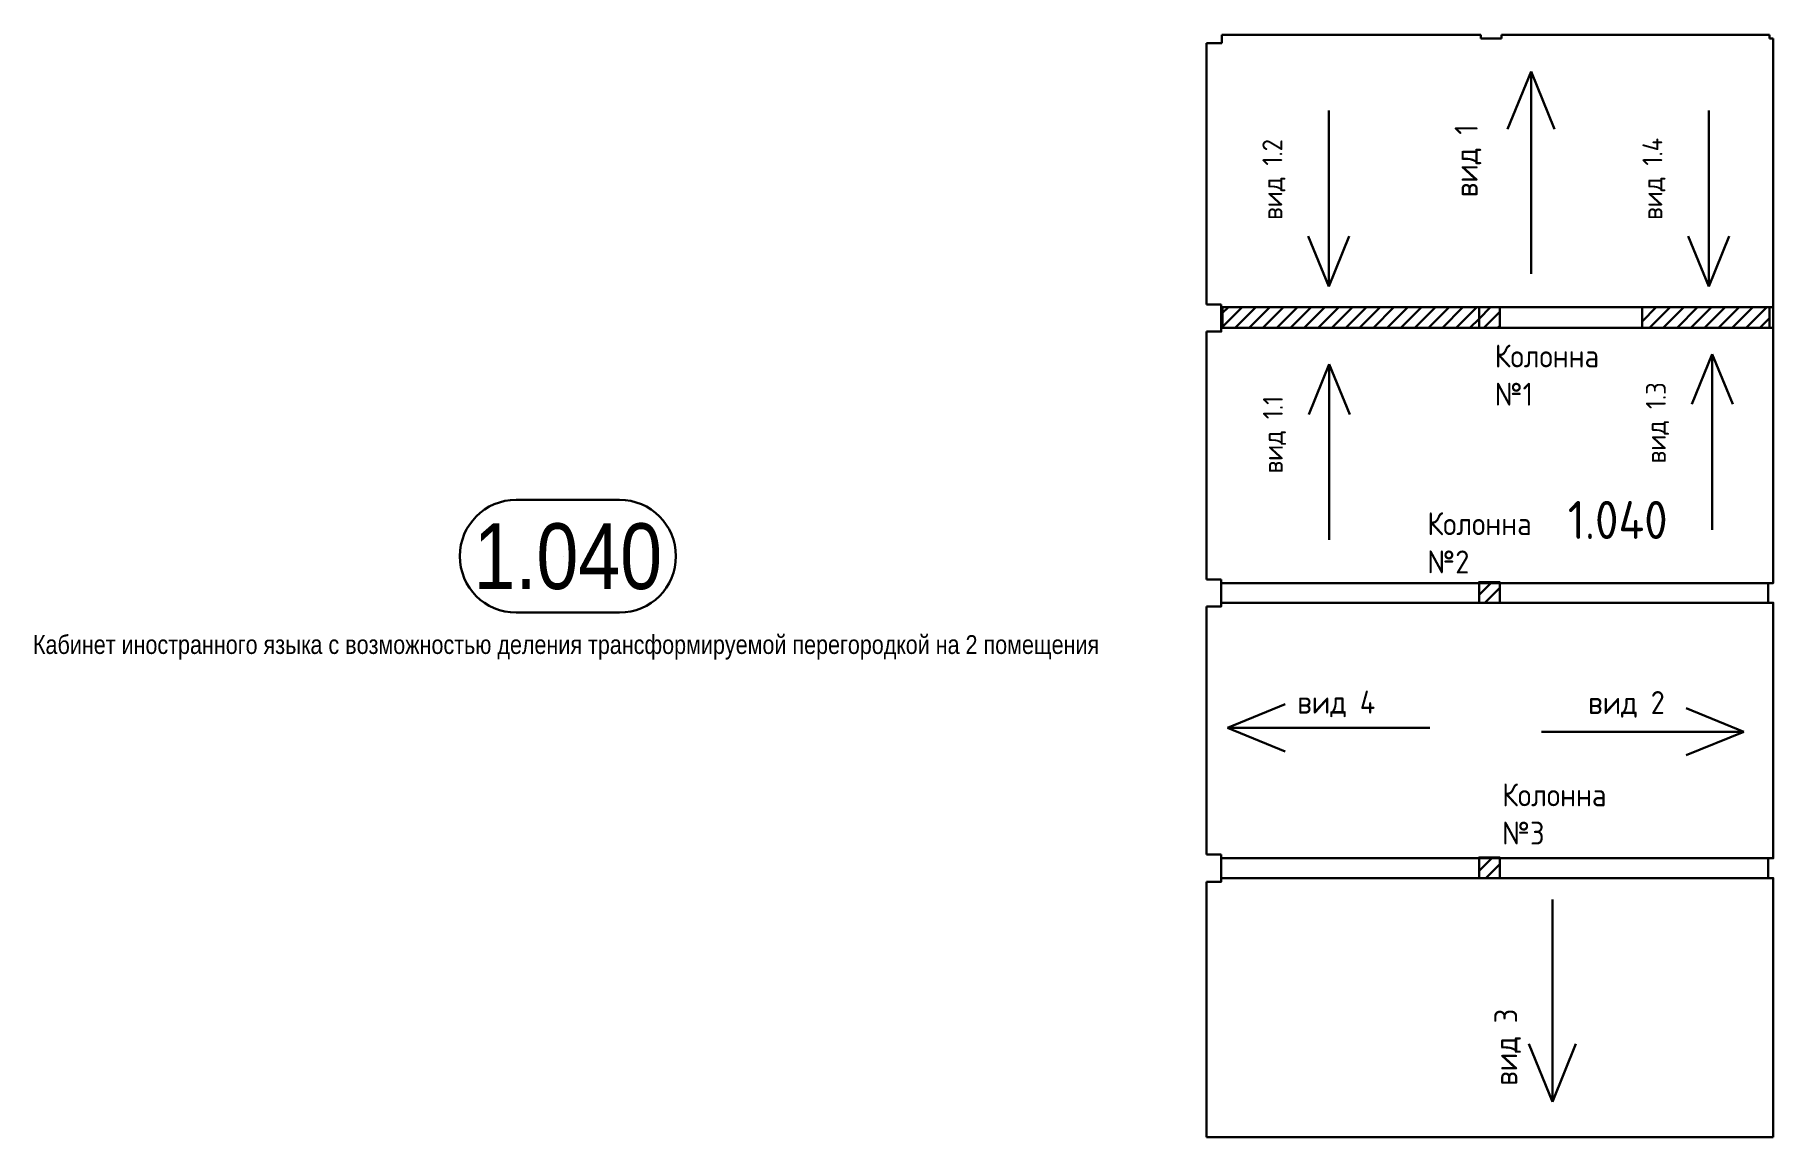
# Model space of a CAD drawing. Header units: millimetres. Extents: x -24360 to 609566, y -391049 to 148426.
# Drawn here: x 235489 to 273379, y -238893 to -214863 of the extents above; entities that cross this region are included whole.
import ezdxf
from ezdxf.enums import TextEntityAlignment as Align

# ---------------------------------------------------------------- set-up
doc = ezdxf.new("R2010")
doc.units = ezdxf.units.MM
doc.layers.get('Defpoints').update_dxf_attribs({"color": 140})
doc.layers.add('осново', color=7, linetype='Continuous', lineweight=30)
doc.layers.add('Штриховка', color=7, linetype='Continuous', lineweight=30)
doc.styles.add('style1', font='ARIALN.TTF')
doc.styles.add('СПДС', font='isocpeur.ttf', dxfattribs={"width": 0.9})
pattern_1 = [(45, (9491.97, -62169.78), (-150.41929, 150.41929), [])]

msp = doc.modelspace()

# ---------------------------------------------------------------- texts
at = {"layer": 'осново', "attachment_point": 1, "rotation": 90, "style": 'СПДС'}
for s, width, gutter_width, insert, char_height in [('вид 1', 3371.81454, 1678.372, (266437.204, -218403.513), 500), ('вид 1.2', 2928.05816, 1457.485, (262245.811, -218897.913), 434.1962), ('вид 1.4', 2928.05816, 1457.485, (270528.983, -218897.913), 434.1962), ('вид 1.1', 2928.05816, 1457.485, (262256.483, -224424.827), 434.1962), ('вид 1.3', 2928.05816, 1457.485, (270604.151, -224205.025), 434.1962), ('вид 3', 3371.81454, 1678.372, (267299.567, -237772.199), 500)]:
    msp.add_mtext_dynamic_manual_height_columns(s, width=width, gutter_width=gutter_width, heights=[0], dxfattribs=dict(at, insert=insert, char_height=char_height))
at = {"layer": 'осново', "attachment_point": 1, "style": 'СПДС'}
for s, width, gutter_width, insert, char_height in [('Колонна №1', 2250, 1678.372, (267309.145, -221614.794), 500), ('1.040', 3063.81716, 4144.304, (268902.007, -225024.363), 828.8607), ('Колонна №2', 2280, 1678.372, (265840, -225270), 500), ('вид 4', 2769.04063, 1678.372, (263005.222, -229159.026), 500), ('вид 2', 3371.81454, 1678.372, (269344.92, -229168.231), 500), ('Колонна №3', 2350, 1678.372, (267470, -231180), 500)]:
    msp.add_mtext_dynamic_manual_height_columns(s, width=width, gutter_width=gutter_width, heights=[0], dxfattribs=dict(at, insert=insert, char_height=char_height))

# ---------------------------------------------------------------- blocks, each defined once
blk = doc.blocks.new('MOK-МаркаПом_овал_ареал')
for p, q in [((-2.75, 3), (2.75, 3)), ((-2.75, -3), (2.75, -3))]:
    blk.add_line(p, q)
for centre, radius, start, end in [((-2.75, 0), 3, 90, 270), ((2.75, 0), 3, 270, 90), ((-3.75, 0), 3.5, 0, 0.00095)]:
    blk.add_arc(centre, radius, start, end)
at = {"color": 0, "style": 'style1'}
blk.add_attdef('АР-ПОМЕЩЕНИЕ:НОМЕР', text='', height=3.5, dxfattribs=at).set_placement((0, 0), align=Align.MIDDLE)

# ---------------------------------------------------------------- hatches: boundary and pattern name
at = {"layer": 'Штриховка'}
h = msp.add_hatch(dxfattribs=at)
h.set_pattern_fill('ANSI31', color=256, scale=67)
h.set_pattern_definition(pattern_1)
h.paths.add_polyline_path([(266969.145, -220803.031), (261379.145, -220803.031), (261379.145, -221253.031), (266969.145, -221253.031)])
h = msp.add_hatch(dxfattribs=at)
h.set_pattern_fill('ANSI31', color=256, scale=67)
h.set_pattern_definition(pattern_1)
h.paths.add_polyline_path([(267419.145, -232813.031), (266969.145, -232813.031), (266969.145, -233243.031), (267419.145, -233243.031)])
h.paths.add_polyline_path([(267419.145, -226813.031), (266969.145, -226813.031), (266969.145, -227243.031), (267419.145, -227243.031)])
h.paths.add_polyline_path([(267419.145, -220803.031), (266969.145, -220803.031), (266969.145, -221253.031), (267419.145, -221253.031)])
h = msp.add_hatch(dxfattribs=at)
h.set_pattern_fill('ANSI31', color=256, scale=67)
h.set_pattern_definition(pattern_1)
h.paths.add_polyline_path([(273299.145, -220803.031), (270519.145, -220803.031), (270519.145, -221253.031), (273299.145, -221253.031)])

# ---------------------------------------------------------------- linework, layer by layer
at = {"layer": 'осново'}
for p, q in [((261029.145, -215043.031), (261059.145, -215043.031)), ((261029.145, -220743.031), (261029.145, -215043.031)), ((261059.145, -215043.031), (261359.145, -215043.031)), ((261359.145, -215043.031), (261359.145, -214863.031)), ((261359.145, -214863.031), (267009.145, -214863.031)), ((267009.145, -214863.031), (267009.145, -214943.031)), ((267009.145, -214943.031), (267459.145, -214943.031)), ((267459.145, -214943.031), (267459.145, -214863.031)), ((267459.145, -214863.031), (273299.145, -214863.031)), ((273299.145, -214863.031), (273299.145, -214943.031)), ((273299.145, -214943.031), (273379.145, -214943.031)), ((273379.145, -214943.031), (273379.145, -220803.031)), ((273379.145, -220803.031), (273299.145, -220803.031)), ((273299.145, -220803.031), (273299.145, -220883.031)), ((273299.145, -220883.031), (273299.145, -220963.031)), ((261029.145, -226733.031), (261029.145, -221333.031)), ((261029.145, -232733.031), (261029.145, -227323.031)), ((261029.145, -238893.031), (261029.145, -233323.031)), ((273379.145, -238893.031), (261029.145, -238893.031))]:
    msp.add_line(p, q, dxfattribs=at)
for points in [[(268101.621, -215661.529), (267588.014, -216920.12)], [(268101.621, -220071.65), (268101.621, -215661.529)], [(268101.621, -215661.529), (268615.228, -216920.12)], [(263691.177, -216516.795), (263691.177, -220346.51)], [(271974.349, -216516.795), (271974.349, -220346.51)], [(263691.177, -220346.51), (263245.165, -219253.559)], [(263691.177, -220346.51), (264137.19, -219253.559)], [(271974.349, -220346.51), (271528.337, -219253.559)], [(271974.349, -220346.51), (272420.362, -219253.559)], [(261349.145, -220743.031), (261349.145, -221333.031), (261029.145, -221333.031)], [(261349.145, -220743.031), (261029.145, -220743.031)], [(273299.145, -220803.031), (261379.145, -220803.031)], [(273299.145, -220803.031), (273299.145, -221253.031), (273379.145, -221253.031), (273379.145, -226813.031), (273269.145, -226813.031), (273269.145, -227243.031), (273379.145, -227243.031), (273379.145, -232813.031), (273269.145, -232813.031), (273269.145, -233243.031), (273379.145, -233243.031), (273379.145, -238893.031)], [(273299.145, -221253.031), (261379.145, -221253.031)], [(272049.518, -221823.907), (271603.505, -222916.858)], [(272049.518, -225653.622), (272049.518, -221823.907)], [(272049.518, -221823.907), (272495.53, -222916.858)], [(263701.85, -222043.709), (263255.837, -223136.66)], [(263701.85, -225873.424), (263701.85, -222043.709)], [(263701.85, -222043.709), (264147.863, -223136.66)], [(261349.145, -226733.031), (261349.145, -227323.031), (261029.145, -227323.031)], [(261349.145, -226733.031), (261029.145, -226733.031)], [(273269.145, -226813.031), (261349.145, -226813.031)], [(273269.145, -227243.031), (261349.145, -227243.031)], [(261484.083, -229970.266), (262742.674, -229456.658)], [(272737.467, -230053.363), (271478.876, -229539.756)], [(265894.203, -229970.266), (261484.083, -229970.266)], [(261484.083, -229970.266), (262742.674, -230483.873)], [(268327.346, -230053.363), (272737.467, -230053.363)], [(272737.467, -230053.363), (271478.876, -230566.971)], [(261349.145, -232733.031), (261349.145, -233323.031), (261029.145, -233323.031)], [(261349.145, -232733.031), (261029.145, -232733.031)], [(273269.145, -232813.031), (261349.145, -232813.031)], [(273269.145, -233243.031), (261349.145, -233243.031)], [(268565.548, -233708.589), (268565.548, -238118.709)], [(268565.548, -238118.709), (268051.941, -236860.118)], [(268565.548, -238118.709), (269079.155, -236860.118)]]:
    msp.add_lwpolyline(points, dxfattribs=at)
for points in [[(261379.145, -220803.031), (266969.145, -220803.031), (266969.145, -221253.031), (261379.145, -221253.031)], [(266969.145, -221253.031), (267419.145, -221253.031), (267419.145, -220803.031), (266969.145, -220803.031)], [(273379.145, -221253.031), (270519.145, -221253.031), (270519.145, -220803.031), (273379.145, -220803.031)], [(266969.145, -227243.031), (267419.145, -227243.031), (267419.145, -226793.031), (266969.145, -226793.031)], [(266969.145, -233243.031), (267419.145, -233243.031), (267419.145, -232793.031), (266969.145, -232793.031)]]:
    msp.add_lwpolyline(points, close=True, dxfattribs=at)

# ---------------------------------------------------------------- block references
at = {"layer": 'осново', "color": 18, "linetype": 'Continuous', "lineweight": 5, "true_color": 0x000000}
ref = msp.add_blockref('MOK-МаркаПом_овал_ареал', (247107.794, -226228.355), dxfattribs=dict(at, xscale=409.5396169049353, yscale=409.5396169049353, zscale=409.5396169049353))
ref.add_attrib('АР-ПОМЕЩЕНИЕ:НОМЕР', '1.040', dxfattribs={"layer": '0', "color": 0, "height": 1433.3887, "style": 'style1'}).set_placement((247107.794, -226228.355), align=Align.MIDDLE)
ref.add_attrib('АР-ПОМЕЩЕНИЕ:НАИМЕНОВАНИЕ', 'Кабинет иностранного языка с возможностью деления трансформируемой перегородкой на 2 помещения', dxfattribs={"layer": 'Defpoints', "color": 2, "height": 409.53962, "style": 'style1'}).set_placement((247069.234, -228199.85), align=Align.MIDDLE)

msp.set_redraw_order([(e.dxf.handle, doc.entitydb.next_handle()) for e in msp.query("TEXT MTEXT ATTDEF DIMENSION ARC_DIMENSION")])  # texts and dimensions are drawn at this point

doc.saveas('drawing.dxf')
